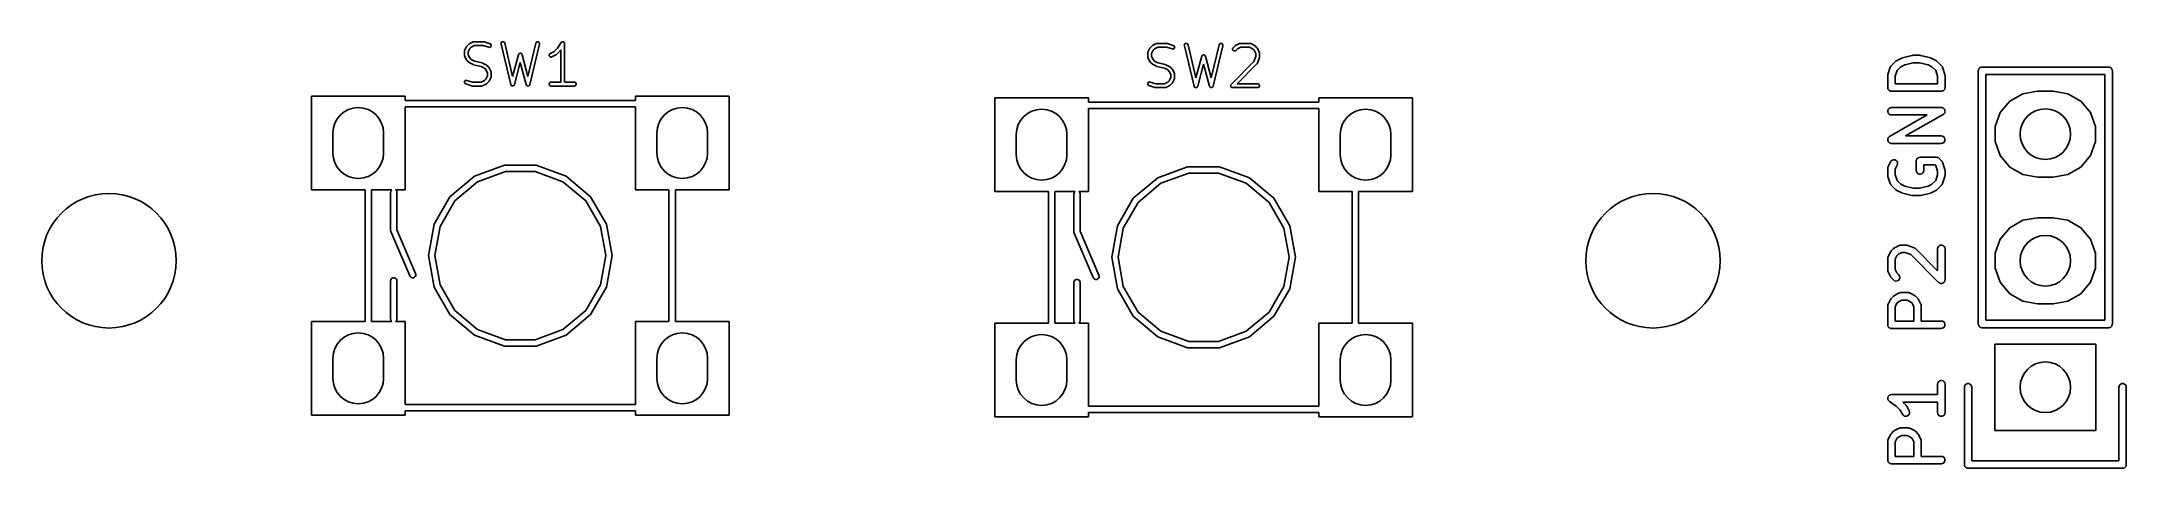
# Model space of a CAD drawing. Extents: x 141.9 to 183.7, y -106.3 to -97.7.
import ezdxf

# ---------------------------------------------------------------- set-up
doc = ezdxf.new("R2010")
doc.units = 0
doc.header["$MEASUREMENT"] = 0
doc.layers.add('BLACK', color=7, linetype='CONTINUOUS')

msp = doc.modelspace()

# ---------------------------------------------------------------- linework, layer by layer
at = {"layer": 'Black'}
for p, q in [((150.389, -97.9018), (150.391, -97.8975)), ((150.391, -97.8931), (150.393, -97.8912)), ((150.391, -97.8975), (150.391, -97.8931)), ((150.393, -97.8891), (150.432, -97.8117)), ((150.393, -97.8912), (150.393, -97.8891)), ((150.432, -97.8117), (150.436, -97.8068)), ((150.436, -97.8068), (150.439, -97.8018)), ((150.439, -97.8018), (150.478, -97.7631)), ((150.497, -97.8513), (150.465, -97.9151)), ((150.478, -97.7631), (150.483, -97.7596)), ((150.483, -97.7596), (150.488, -97.7559)), ((150.488, -97.7559), (150.565, -97.7172)), ((150.527, -97.8213), (150.497, -97.8513)), ((150.591, -97.7894), (150.527, -97.8213)), ((150.565, -97.7172), (150.567, -97.7166)), ((150.567, -97.7166), (150.569, -97.7155)), ((150.569, -97.7155), (150.573, -97.7147)), ((150.573, -97.7147), (150.578, -97.7134)), ((150.578, -97.7134), (150.58, -97.7136)), ((150.58, -97.7136), (150.582, -97.7132)), ((150.582, -97.7132), (150.776, -97.7132)), ((150.769, -97.7894), (150.591, -97.7894)), ((150.88, -97.8261), (150.769, -97.7894)), ((150.776, -97.7132), (150.782, -97.7143)), ((150.782, -97.7143), (150.788, -97.7151)), ((150.788, -97.7151), (150.904, -97.7539)), ((150.893, -97.8281), (150.88, -97.8261)), ((150.906, -97.8254), (150.893, -97.8281)), ((150.904, -97.7539), (150.915, -97.7602)), ((150.917, -97.8185), (150.906, -97.8254)), ((150.915, -97.7602), (150.924, -97.7701)), ((150.925, -97.8081), (150.917, -97.8185)), ((150.924, -97.7701), (150.929, -97.7824)), ((150.929, -97.7956), (150.925, -97.8081)), ((150.929, -97.7824), (150.929, -97.7956)), ((151.125, -97.7469), (151.129, -97.7342)), ((151.126, -97.7601), (151.125, -97.7469)), ((151.319, -98.5729), (151.126, -97.7601)), ((151.129, -97.7342), (151.136, -97.7236)), ((151.136, -97.7236), (151.148, -97.7163)), ((151.148, -97.7163), (151.16, -97.7133)), ((151.16, -97.7133), (151.174, -97.7148)), ((151.174, -97.7148), (151.185, -97.7207)), ((151.185, -97.7207), (151.194, -97.7303)), ((151.194, -97.7303), (151.2, -97.7425)), ((151.2, -97.7425), (151.358, -98.4084)), ((151.664, -98.4084), (151.822, -97.7425)), ((151.896, -97.7601), (151.703, -98.5729)), ((151.822, -97.7425), (151.828, -97.7303)), ((151.828, -97.7303), (151.837, -97.7207)), ((151.837, -97.7207), (151.848, -97.7148)), ((151.848, -97.7148), (151.862, -97.7133)), ((151.862, -97.7133), (151.874, -97.7163)), ((151.874, -97.7163), (151.886, -97.7236)), ((151.886, -97.7236), (151.893, -97.7342)), ((151.893, -97.7342), (151.897, -97.7469)), ((151.897, -97.7469), (151.896, -97.7601)), ((152.185, -97.9135), (152.255, -97.8431)), ((152.312, -97.8944), (152.235, -97.9718)), ((152.255, -97.8431), (152.331, -97.7302)), ((152.314, -97.8913), (152.312, -97.8944)), ((152.317, -97.8885), (152.314, -97.8913)), ((152.324, -97.8771), (152.317, -97.8885)), ((152.324, -98.526), (152.324, -97.8771)), ((152.331, -97.7302), (152.332, -97.7286)), ((152.332, -97.7286), (152.333, -97.7268)), ((152.333, -97.7268), (152.337, -97.7239)), ((152.337, -97.7239), (152.34, -97.7206)), ((152.34, -97.7206), (152.342, -97.7197)), ((152.342, -97.7197), (152.343, -97.7183)), ((152.343, -97.7183), (152.348, -97.7167)), ((152.348, -97.7167), (152.352, -97.7147)), ((152.352, -97.7147), (152.354, -97.7145)), ((152.354, -97.7145), (152.356, -97.7138)), ((152.356, -97.7138), (152.36, -97.7138)), ((152.36, -97.7138), (152.365, -97.7133)), ((152.365, -97.7133), (152.367, -97.7138)), ((152.367, -97.7138), (152.369, -97.7138)), ((152.369, -97.7138), (152.373, -97.7153)), ((152.373, -97.7153), (152.378, -97.7164)), ((152.378, -97.7164), (152.38, -97.7176)), ((152.38, -97.7176), (152.382, -97.7183)), ((152.382, -97.7183), (152.385, -97.7212)), ((152.385, -97.7212), (152.389, -97.7237)), ((152.389, -97.7237), (152.39, -97.7254)), ((152.39, -97.7254), (152.392, -97.7268)), ((152.392, -97.7268), (152.394, -97.7307)), ((152.394, -97.7307), (152.397, -97.7344)), ((152.397, -97.7344), (152.397, -97.7364)), ((152.397, -97.7364), (152.398, -97.7383)), ((152.398, -97.7383), (152.399, -97.7427)), ((152.399, -97.7427), (152.4, -97.7471)), ((152.4, -97.7471), (152.4, -97.7492)), ((152.4, -97.7492), (152.401, -97.7513)), ((152.401, -97.7513), (152.401, -98.526)), ((164.107, -97.9221), (164.145, -97.8447)), ((164.145, -97.8447), (164.149, -97.8398)), ((164.149, -97.8398), (164.152, -97.8348)), ((164.152, -97.8348), (164.191, -97.7961)), ((164.211, -97.8843), (164.179, -97.9481)), ((164.191, -97.7961), (164.196, -97.7926)), ((164.196, -97.7926), (164.201, -97.7889)), ((164.201, -97.7889), (164.279, -97.7502)), ((164.241, -97.8543), (164.211, -97.8843)), ((164.305, -97.8224), (164.241, -97.8543)), ((164.279, -97.7502), (164.281, -97.7496)), ((164.281, -97.7496), (164.283, -97.7485)), ((164.283, -97.7485), (164.287, -97.7477)), ((164.287, -97.7477), (164.291, -97.7465)), ((164.291, -97.7465), (164.293, -97.7466)), ((164.293, -97.7466), (164.296, -97.7462)), ((164.296, -97.7462), (164.489, -97.7462)), ((164.483, -97.8224), (164.305, -97.8224)), ((164.593, -97.8592), (164.483, -97.8224)), ((164.489, -97.7462), (164.495, -97.7473)), ((164.495, -97.7473), (164.501, -97.7482)), ((164.501, -97.7482), (164.617, -97.7869)), ((164.606, -97.8611), (164.593, -97.8592)), ((164.619, -97.8585), (164.606, -97.8611)), ((164.617, -97.7869), (164.629, -97.7932)), ((164.63, -97.8515), (164.619, -97.8585)), ((164.629, -97.7932), (164.638, -97.8031)), ((164.639, -97.8412), (164.63, -97.8515)), ((164.638, -97.8031), (164.643, -97.8154)), ((164.643, -97.8286), (164.639, -97.8412)), ((164.643, -97.8154), (164.643, -97.8286)), ((164.838, -97.7799), (164.842, -97.7673)), ((164.839, -97.7931), (164.838, -97.7799)), ((165.033, -98.6059), (164.839, -97.7931)), ((164.842, -97.7673), (164.85, -97.7566)), ((164.85, -97.7566), (164.861, -97.7493)), ((164.861, -97.7493), (164.874, -97.7463)), ((164.874, -97.7463), (164.887, -97.7478)), ((164.887, -97.7478), (164.899, -97.7537)), ((164.899, -97.7537), (164.908, -97.7633)), ((164.908, -97.7633), (164.913, -97.7755)), ((164.913, -97.7755), (165.072, -98.4414)), ((165.377, -98.4414), (165.536, -97.7755)), ((165.61, -97.7931), (165.416, -98.6059)), ((165.536, -97.7755), (165.541, -97.7633)), ((165.541, -97.7633), (165.55, -97.7537)), ((165.55, -97.7537), (165.562, -97.7478)), ((165.562, -97.7478), (165.575, -97.7463)), ((165.575, -97.7463), (165.588, -97.7493)), ((165.588, -97.7493), (165.599, -97.7566)), ((165.599, -97.7566), (165.607, -97.7673)), ((165.607, -97.7673), (165.611, -97.7799)), ((165.611, -97.7799), (165.61, -97.7931)), ((165.806, -97.8584), (165.809, -97.8456)), ((165.807, -97.8716), (165.806, -97.8584)), ((165.813, -97.8836), (165.807, -97.8716)), ((165.809, -97.8456), (165.817, -97.8348)), ((165.822, -97.8929), (165.813, -97.8836)), ((165.817, -97.8348), (165.856, -97.7961)), ((165.834, -97.8985), (165.822, -97.8929)), ((165.847, -97.8997), (165.834, -97.8985)), ((165.86, -97.8963), (165.847, -97.8997)), ((165.856, -97.7961), (165.861, -97.7926)), ((165.871, -97.8887), (165.86, -97.8963)), ((165.861, -97.7926), (165.865, -97.7889)), ((165.865, -97.7889), (165.943, -97.7502)), ((165.905, -97.8543), (165.871, -97.8887)), ((165.969, -97.8224), (165.905, -97.8543)), ((165.943, -97.7502), (165.945, -97.7496)), ((165.945, -97.7496), (165.947, -97.7485)), ((165.947, -97.7485), (165.951, -97.7477)), ((165.951, -97.7477), (165.955, -97.7465)), ((165.955, -97.7465), (165.958, -97.7466)), ((165.958, -97.7466), (165.96, -97.7462)), ((165.96, -97.7462), (166.153, -97.7462)), ((166.144, -97.8224), (165.969, -97.8224)), ((166.208, -97.8543), (166.144, -97.8224)), ((166.153, -97.7462), (166.156, -97.7466)), ((166.156, -97.7466), (166.158, -97.7465)), ((166.158, -97.7465), (166.162, -97.7477)), ((166.162, -97.7477), (166.166, -97.7485)), ((166.166, -97.7485), (166.168, -97.7496)), ((166.168, -97.7496), (166.17, -97.7502)), ((166.17, -97.7502), (166.248, -97.7889)), ((166.238, -97.8843), (166.208, -97.8543)), ((166.27, -97.9481), (166.238, -97.8843)), ((166.248, -97.7889), (166.253, -97.7926)), ((166.253, -97.7926), (166.258, -97.7961)), ((166.258, -97.7961), (166.296, -97.8348)), ((166.296, -97.8348), (166.3, -97.8398)), ((166.3, -97.8398), (166.304, -97.8447)), ((166.304, -97.8447), (166.342, -97.9221)), ((150.39, -97.9039), (150.389, -97.9018)), ((150.389, -97.9061), (150.39, -97.9039)), ((150.389, -97.9835), (150.389, -97.9061)), ((150.39, -97.9857), (150.389, -97.9835)), ((150.389, -97.9879), (150.39, -97.9857)), ((150.391, -97.9922), (150.389, -97.9879)), ((150.391, -97.9966), (150.391, -97.9922)), ((150.393, -97.9985), (150.391, -97.9966)), ((150.393, -98.0006), (150.393, -97.9985)), ((150.432, -98.078), (150.393, -98.0006)), ((150.436, -98.0829), (150.432, -98.078)), ((150.439, -98.0879), (150.436, -98.0829)), ((150.478, -98.1266), (150.439, -98.0879)), ((150.465, -97.9151), (150.465, -97.9745)), ((150.465, -97.9745), (150.497, -98.0384)), ((150.483, -98.1301), (150.478, -98.1266)), ((150.488, -98.1337), (150.483, -98.1301)), ((150.565, -98.1724), (150.488, -98.1337)), ((150.497, -98.0384), (150.527, -98.0683)), ((150.527, -98.0683), (150.595, -98.1024)), ((150.569, -98.1736), (150.565, -98.1724)), ((150.573, -98.1753), (150.569, -98.1736)), ((150.724, -98.213), (150.573, -98.1753)), ((150.595, -98.1024), (150.746, -98.1401)), ((150.792, -98.2471), (150.724, -98.213)), ((150.746, -98.1401), (150.75, -98.1418)), ((150.75, -98.1418), (150.754, -98.143)), ((150.754, -98.143), (150.831, -98.1817)), ((150.822, -98.277), (150.792, -98.2471)), ((150.854, -98.3409), (150.822, -98.277)), ((150.831, -98.1817), (150.836, -98.1853)), ((150.836, -98.1853), (150.841, -98.1888)), ((150.841, -98.1888), (150.88, -98.2275)), ((150.88, -98.2275), (150.883, -98.2325)), ((150.883, -98.2325), (150.887, -98.2374)), ((150.887, -98.2374), (150.926, -98.3148)), ((150.926, -98.3148), (150.926, -98.3169)), ((150.926, -98.3169), (150.928, -98.3188)), ((151.358, -98.4084), (151.474, -97.9737)), ((151.511, -98.1314), (151.393, -98.5739)), ((151.474, -97.9737), (151.476, -97.9706)), ((151.476, -97.9674), (151.478, -97.9647)), ((151.476, -97.9706), (151.476, -97.9674)), ((151.478, -97.9647), (151.48, -97.9617)), ((151.48, -97.9617), (151.482, -97.9593)), ((151.482, -97.9593), (151.484, -97.9566)), ((151.484, -97.9566), (151.487, -97.9547)), ((151.487, -97.9547), (151.489, -97.9523)), ((151.489, -97.9523), (151.492, -97.9509)), ((151.492, -97.9509), (151.495, -97.949)), ((151.495, -97.949), (151.498, -97.9481)), ((151.498, -97.9481), (151.501, -97.9467)), ((151.501, -97.9467), (151.504, -97.9464)), ((151.504, -97.9464), (151.508, -97.9456)), ((151.508, -97.9456), (151.511, -97.9459)), ((151.511, -97.9459), (151.514, -97.9456)), ((151.629, -98.5739), (151.511, -98.1314)), ((151.514, -97.9456), (151.518, -97.9464)), ((151.518, -97.9464), (151.521, -97.9467)), ((151.521, -97.9467), (151.524, -97.9481)), ((151.524, -97.9481), (151.527, -97.949)), ((151.527, -97.949), (151.53, -97.9509)), ((151.53, -97.9509), (151.533, -97.9523)), ((151.533, -97.9523), (151.535, -97.9547)), ((151.535, -97.9547), (151.538, -97.9566)), ((151.538, -97.9566), (151.54, -97.9593)), ((151.54, -97.9593), (151.542, -97.9617)), ((151.542, -97.9617), (151.544, -97.9647)), ((151.544, -97.9647), (151.546, -97.9674)), ((151.546, -97.9674), (151.546, -97.9706)), ((151.546, -97.9706), (151.548, -97.9737)), ((151.548, -97.9737), (151.664, -98.4084)), ((152.092, -97.9812), (152.095, -97.9684)), ((152.094, -97.9944), (152.092, -97.9812)), ((152.1, -98.0062), (152.094, -97.9944)), ((152.095, -97.9684), (152.103, -97.9573)), ((152.109, -98.0153), (152.1, -98.0062)), ((152.103, -97.9573), (152.113, -97.9494)), ((152.121, -98.0206), (152.109, -98.0153)), ((152.113, -97.9494), (152.185, -97.9135)), ((152.135, -98.0214), (152.121, -98.0206)), ((152.147, -98.0176), (152.135, -98.0214)), ((152.225, -97.9789), (152.147, -98.0176)), ((152.23, -97.9753), (152.225, -97.9789)), ((152.235, -97.9718), (152.23, -97.9753)), ((164.103, -97.9348), (164.104, -97.9305)), ((164.103, -97.937), (164.103, -97.9348)), ((164.103, -97.9391), (164.103, -97.937)), ((164.103, -98.0165), (164.103, -97.9391)), ((164.103, -98.0187), (164.103, -98.0165)), ((164.103, -98.0209), (164.103, -98.0187)), ((164.104, -98.0252), (164.103, -98.0209)), ((164.104, -97.9305), (164.105, -97.9261)), ((164.105, -98.0296), (164.104, -98.0252)), ((164.105, -97.9261), (164.106, -97.9242)), ((164.106, -98.0315), (164.105, -98.0296)), ((164.106, -97.9242), (164.107, -97.9221)), ((164.107, -98.0336), (164.106, -98.0315)), ((164.145, -98.111), (164.107, -98.0336)), ((164.149, -98.1159), (164.145, -98.111)), ((164.152, -98.1209), (164.149, -98.1159)), ((164.191, -98.1596), (164.152, -98.1209)), ((164.179, -97.9481), (164.179, -98.0075)), ((164.179, -98.0075), (164.211, -98.0714)), ((164.196, -98.1631), (164.191, -98.1596)), ((164.201, -98.1667), (164.196, -98.1631)), ((164.279, -98.2054), (164.201, -98.1667)), ((164.211, -98.0714), (164.241, -98.1013)), ((164.241, -98.1013), (164.309, -98.1354)), ((164.283, -98.2066), (164.279, -98.2054)), ((164.286, -98.2083), (164.283, -98.2066)), ((164.437, -98.246), (164.286, -98.2083)), ((164.309, -98.1354), (164.46, -98.1731)), ((164.505, -98.2801), (164.437, -98.246)), ((164.46, -98.1731), (164.463, -98.1748)), ((164.463, -98.1748), (164.467, -98.176)), ((164.467, -98.176), (164.545, -98.2147)), ((164.535, -98.31), (164.505, -98.2801)), ((164.567, -98.3739), (164.535, -98.31)), ((164.545, -98.2147), (164.55, -98.2183)), ((164.55, -98.2183), (164.555, -98.2218)), ((164.555, -98.2218), (164.593, -98.2605)), ((164.593, -98.2605), (164.597, -98.2655)), ((164.597, -98.2655), (164.601, -98.2704)), ((164.601, -98.2704), (164.639, -98.3478)), ((165.072, -98.4414), (165.188, -98.0067)), ((165.224, -98.1644), (165.106, -98.6069)), ((165.188, -98.0067), (165.189, -98.0037)), ((165.189, -98.0037), (165.19, -98.0004)), ((165.19, -98.0004), (165.192, -97.9977)), ((165.192, -97.9977), (165.193, -97.9947)), ((165.193, -97.9947), (165.196, -97.9923)), ((165.196, -97.9923), (165.198, -97.9896)), ((165.198, -97.9896), (165.2, -97.9877)), ((165.2, -97.9877), (165.203, -97.9854)), ((165.203, -97.9854), (165.206, -97.9839)), ((165.206, -97.9839), (165.208, -97.982)), ((165.208, -97.982), (165.212, -97.9811)), ((165.212, -97.9811), (165.215, -97.9798)), ((165.215, -97.9798), (165.218, -97.9795)), ((165.218, -97.9795), (165.221, -97.9786)), ((165.221, -97.9786), (165.224, -97.9789)), ((165.224, -97.9789), (165.228, -97.9786)), ((165.342, -98.6069), (165.224, -98.1644)), ((165.228, -97.9786), (165.231, -97.9795)), ((165.231, -97.9795), (165.234, -97.9798)), ((165.234, -97.9798), (165.237, -97.9811)), ((165.237, -97.9811), (165.241, -97.982)), ((165.241, -97.982), (165.243, -97.9839)), ((165.243, -97.9839), (165.246, -97.9854)), ((165.246, -97.9854), (165.249, -97.9877)), ((165.249, -97.9877), (165.251, -97.9896)), ((165.251, -97.9896), (165.253, -97.9923)), ((165.253, -97.9923), (165.256, -97.9947)), ((165.256, -97.9947), (165.257, -97.9977)), ((165.257, -97.9977), (165.259, -98.0004)), ((165.259, -98.0004), (165.26, -98.0037)), ((165.26, -98.0037), (165.261, -98.0067)), ((165.261, -98.0067), (165.377, -98.4414)), ((165.778, -98.5702), (166.236, -98.1121)), ((166.296, -98.1596), (165.897, -98.559)), ((166.236, -98.1121), (166.27, -98.0104)), ((166.27, -98.0104), (166.27, -97.9481)), ((166.298, -98.1578), (166.296, -98.1596)), ((166.299, -98.1563), (166.298, -98.1578)), ((166.301, -98.1524), (166.299, -98.1563)), ((166.304, -98.1488), (166.301, -98.1524)), ((166.305, -98.1466), (166.304, -98.1488)), ((166.306, -98.1447), (166.305, -98.1466)), ((166.344, -98.0286), (166.306, -98.1447)), ((166.342, -97.9221), (166.343, -97.9242)), ((166.343, -97.9242), (166.344, -97.9261)), ((166.344, -97.9261), (166.345, -97.9305)), ((166.345, -98.0225), (166.344, -98.0286)), ((166.345, -97.9305), (166.346, -97.9348)), ((166.346, -98.0165), (166.345, -98.0225)), ((166.346, -97.9348), (166.346, -97.937)), ((166.346, -97.937), (166.346, -97.9391)), ((166.346, -97.9391), (166.346, -98.0165)), ((178.959, -98.37), (179.007, -98.2271)), ((179.007, -98.2271), (179.009, -98.2233)), ((179.009, -98.2233), (179.01, -98.2192)), ((179.01, -98.2192), (179.015, -98.212)), ((179.015, -98.212), (179.019, -98.2042)), ((179.019, -98.2042), (179.022, -98.2014)), ((179.022, -98.2014), (179.025, -98.1978)), ((179.025, -98.1978), (179.12, -98.1026)), ((179.144, -98.2914), (179.105, -98.4059)), ((179.12, -98.1026), (179.13, -98.0957)), ((179.13, -98.0957), (179.14, -98.0885)), ((179.14, -98.0885), (179.235, -98.0409)), ((179.218, -98.2173), (179.144, -98.2914)), ((179.295, -98.1788), (179.218, -98.2173)), ((179.235, -98.0409), (179.243, -98.0386)), ((179.243, -98.0386), (179.25, -98.0352)), ((179.25, -98.0352), (179.441, -97.9876)), ((179.468, -98.1354), (179.295, -98.1788)), ((179.441, -97.9876), (179.45, -97.987)), ((179.45, -97.987), (179.459, -97.9854)), ((179.459, -97.9854), (179.602, -97.9854)), ((179.593, -98.1354), (179.468, -98.1354)), ((179.766, -98.1788), (179.593, -98.1354)), ((179.602, -97.9854), (179.611, -97.987)), ((179.611, -97.987), (179.62, -97.9876)), ((179.62, -97.9876), (179.81, -98.0352)), ((179.843, -98.2173), (179.766, -98.1788)), ((179.81, -98.0352), (179.818, -98.0386)), ((179.818, -98.0386), (179.826, -98.0409)), ((179.826, -98.0409), (179.921, -98.0885)), ((179.917, -98.2914), (179.843, -98.2173)), ((179.955, -98.4059), (179.917, -98.2914)), ((179.921, -98.0885), (179.931, -98.0957)), ((179.931, -98.0957), (179.941, -98.1026)), ((179.941, -98.1026), (180.036, -98.1978)), ((180.036, -98.1978), (180.038, -98.2014)), ((180.038, -98.2014), (180.042, -98.2042)), ((180.042, -98.2042), (180.046, -98.212)), ((180.046, -98.212), (180.051, -98.2192)), ((180.051, -98.2192), (180.052, -98.2233)), ((180.052, -98.2233), (180.054, -98.2271)), ((180.054, -98.2271), (180.102, -98.37)), ((180.773, -98.298), (180.774, -98.2915)), ((180.773, -103.378), (180.773, -98.298)), ((180.774, -98.285), (180.776, -98.2788)), ((180.774, -98.2915), (180.774, -98.285)), ((180.776, -98.2788), (180.778, -98.2723)), ((180.778, -98.2723), (180.781, -98.2667)), ((180.781, -98.2667), (180.783, -98.2605)), ((180.783, -98.2605), (180.787, -98.2555)), ((180.787, -98.2555), (180.791, -98.2498)), ((180.791, -98.2498), (180.796, -98.2456)), ((180.796, -98.2456), (180.8, -98.2405)), ((180.8, -98.2405), (180.805, -98.2373)), ((180.805, -98.2373), (180.81, -98.233)), ((180.81, -98.233), (180.817, -98.2308)), ((180.817, -98.2308), (180.822, -98.2275)), ((180.822, -98.2275), (180.829, -98.2264)), ((180.829, -98.2264), (180.835, -98.2241)), ((180.835, -98.2241), (180.842, -98.2241)), ((180.842, -98.2241), (180.848, -98.223)), ((180.848, -98.223), (183.388, -98.223)), ((183.388, -98.223), (183.394, -98.2241)), ((183.394, -98.2241), (183.401, -98.2241)), ((183.401, -98.2241), (183.407, -98.2264)), ((183.407, -98.2264), (183.414, -98.2275)), ((183.414, -98.2275), (183.419, -98.2308)), ((183.419, -98.2308), (183.425, -98.233)), ((183.425, -98.233), (183.431, -98.2373)), ((183.431, -98.2373), (183.436, -98.2405)), ((183.436, -98.2405), (183.44, -98.2456)), ((183.44, -98.2456), (183.445, -98.2498)), ((183.445, -98.2498), (183.449, -98.2555)), ((183.449, -98.2555), (183.453, -98.2605)), ((183.453, -98.2605), (183.455, -98.2667)), ((183.455, -98.2667), (183.458, -98.2723)), ((183.458, -98.2723), (183.46, -98.2788)), ((183.46, -98.2788), (183.462, -98.285)), ((183.462, -98.285), (183.462, -98.2915)), ((183.462, -98.2915), (183.463, -98.298)), ((183.463, -98.298), (183.463, -103.378)), ((150.39, -98.5198), (150.394, -98.5072)), ((150.39, -98.533), (150.39, -98.5198)), ((150.395, -98.5453), (150.39, -98.533)), ((150.394, -98.5072), (150.402, -98.4969)), ((150.404, -98.5552), (150.395, -98.5453)), ((150.402, -98.4969), (150.413, -98.49)), ((150.415, -98.5615), (150.404, -98.5552)), ((150.413, -98.49), (150.426, -98.4873)), ((150.531, -98.6002), (150.415, -98.5615)), ((150.426, -98.4873), (150.439, -98.4892)), ((150.439, -98.4892), (150.55, -98.526)), ((150.537, -98.6011), (150.531, -98.6002)), ((150.543, -98.6022), (150.537, -98.6011)), ((150.737, -98.6022), (150.543, -98.6022)), ((150.55, -98.526), (150.728, -98.526)), ((150.728, -98.526), (150.792, -98.4941)), ((150.739, -98.6018), (150.737, -98.6022)), ((150.741, -98.6019), (150.739, -98.6018)), ((150.746, -98.6007), (150.741, -98.6019)), ((150.75, -98.5999), (150.746, -98.6007)), ((150.752, -98.5988), (150.75, -98.5999)), ((150.754, -98.5982), (150.752, -98.5988)), ((150.831, -98.5595), (150.754, -98.5982)), ((150.792, -98.4941), (150.822, -98.4641)), ((150.822, -98.4641), (150.854, -98.4003)), ((150.836, -98.5558), (150.831, -98.5595)), ((150.841, -98.5523), (150.836, -98.5558)), ((150.88, -98.5136), (150.841, -98.5523)), ((150.854, -98.4003), (150.854, -98.3409)), ((150.883, -98.5086), (150.88, -98.5136)), ((150.887, -98.5037), (150.883, -98.5086)), ((150.926, -98.4263), (150.887, -98.5037)), ((150.928, -98.4223), (150.926, -98.4242)), ((150.926, -98.4242), (150.926, -98.4263)), ((150.928, -98.3188), (150.928, -98.3232)), ((150.928, -98.3232), (150.93, -98.3275)), ((150.93, -98.4136), (150.928, -98.4179)), ((150.928, -98.4179), (150.928, -98.4223)), ((150.93, -98.3275), (150.929, -98.3297)), ((150.929, -98.3297), (150.93, -98.3319)), ((150.93, -98.4093), (150.929, -98.4114)), ((150.929, -98.4114), (150.93, -98.4136)), ((150.93, -98.3319), (150.93, -98.4093)), ((151.321, -98.5765), (151.319, -98.5729)), ((151.322, -98.5802), (151.321, -98.5765)), ((151.323, -98.5825), (151.322, -98.5802)), ((151.324, -98.5851), (151.323, -98.5825)), ((151.327, -98.5879), (151.324, -98.5851)), ((151.329, -98.5911), (151.327, -98.5879)), ((151.332, -98.5927), (151.329, -98.5911)), ((151.333, -98.5947), (151.332, -98.5927)), ((151.337, -98.5964), (151.333, -98.5947)), ((151.34, -98.5986), (151.337, -98.5964)), ((151.343, -98.5994), (151.34, -98.5986)), ((151.345, -98.6006), (151.343, -98.5994)), ((151.349, -98.6011), (151.345, -98.6006)), ((151.353, -98.6021), (151.349, -98.6011)), ((151.356, -98.6018), (151.353, -98.6021)), ((151.358, -98.6021), (151.356, -98.6018)), ((151.362, -98.6012), (151.358, -98.6021)), ((151.366, -98.6009), (151.362, -98.6012)), ((151.369, -98.5997), (151.366, -98.6009)), ((151.371, -98.5991), (151.369, -98.5997)), ((151.375, -98.5969), (151.371, -98.5991)), ((151.378, -98.5953), (151.375, -98.5969)), ((151.38, -98.5933), (151.378, -98.5953)), ((151.382, -98.5918), (151.38, -98.5933)), ((151.385, -98.5887), (151.382, -98.5918)), ((151.387, -98.5859), (151.385, -98.5887)), ((151.389, -98.5834), (151.387, -98.5859)), ((151.39, -98.5812), (151.389, -98.5834)), ((151.391, -98.5774), (151.39, -98.5812)), ((151.393, -98.5739), (151.391, -98.5774)), ((151.631, -98.5774), (151.629, -98.5739)), ((151.632, -98.5812), (151.631, -98.5774)), ((151.633, -98.5834), (151.632, -98.5812)), ((151.635, -98.5859), (151.633, -98.5834)), ((151.637, -98.5887), (151.635, -98.5859)), ((151.64, -98.5918), (151.637, -98.5887)), ((151.642, -98.5933), (151.64, -98.5918)), ((151.644, -98.5953), (151.642, -98.5933)), ((151.647, -98.5969), (151.644, -98.5953)), ((151.651, -98.5991), (151.647, -98.5969)), ((151.653, -98.5997), (151.651, -98.5991)), ((151.656, -98.6009), (151.653, -98.5997)), ((151.66, -98.6012), (151.656, -98.6009)), ((151.664, -98.6021), (151.66, -98.6012)), ((151.666, -98.6018), (151.664, -98.6021)), ((151.669, -98.6021), (151.666, -98.6018)), ((151.673, -98.6011), (151.669, -98.6021)), ((151.677, -98.6006), (151.673, -98.6011)), ((151.679, -98.5994), (151.677, -98.6006)), ((151.682, -98.5986), (151.679, -98.5994)), ((151.685, -98.5964), (151.682, -98.5986)), ((151.689, -98.5947), (151.685, -98.5964)), ((151.69, -98.5927), (151.689, -98.5947)), ((151.693, -98.5911), (151.69, -98.5927)), ((151.695, -98.5879), (151.693, -98.5911)), ((151.698, -98.5851), (151.695, -98.5879)), ((151.699, -98.5825), (151.698, -98.5851)), ((151.7, -98.5802), (151.699, -98.5825)), ((151.701, -98.5765), (151.7, -98.5802)), ((151.703, -98.5729), (151.701, -98.5765)), ((152.093, -98.5575), (152.097, -98.545)), ((152.093, -98.5707), (152.093, -98.5575)), ((152.097, -98.5831), (152.093, -98.5707)), ((152.097, -98.545), (152.106, -98.5349)), ((152.106, -98.5933), (152.097, -98.5831)), ((152.106, -98.5349), (152.117, -98.5283)), ((152.117, -98.5999), (152.106, -98.5933)), ((152.117, -98.5283), (152.13, -98.526)), ((152.13, -98.6022), (152.117, -98.5999)), ((152.13, -98.526), (152.324, -98.526)), ((152.595, -98.6022), (152.13, -98.6022)), ((152.401, -98.526), (152.595, -98.526)), ((152.595, -98.526), (152.608, -98.5283)), ((152.608, -98.5999), (152.595, -98.6022)), ((152.608, -98.5283), (152.619, -98.5349)), ((152.619, -98.5933), (152.608, -98.5999)), ((152.619, -98.5349), (152.628, -98.545)), ((152.628, -98.5831), (152.619, -98.5933)), ((152.628, -98.545), (152.632, -98.5575)), ((152.632, -98.5707), (152.628, -98.5831)), ((152.632, -98.5575), (152.632, -98.5707)), ((164.103, -98.5528), (164.107, -98.5403)), ((164.103, -98.566), (164.103, -98.5528)), ((164.108, -98.5784), (164.103, -98.566)), ((164.107, -98.5403), (164.115, -98.5299)), ((164.117, -98.5883), (164.108, -98.5784)), ((164.115, -98.5299), (164.127, -98.523)), ((164.129, -98.5946), (164.117, -98.5883)), ((164.127, -98.523), (164.14, -98.5203)), ((164.245, -98.6333), (164.129, -98.5946)), ((164.14, -98.5203), (164.153, -98.5223)), ((164.153, -98.5223), (164.263, -98.559)), ((164.251, -98.6342), (164.245, -98.6333)), ((164.257, -98.6352), (164.251, -98.6342)), ((164.45, -98.6352), (164.257, -98.6352)), ((164.263, -98.559), (164.441, -98.559)), ((164.441, -98.559), (164.505, -98.5271)), ((164.453, -98.6348), (164.45, -98.6352)), ((164.455, -98.635), (164.453, -98.6348)), ((164.459, -98.6337), (164.455, -98.635)), ((164.463, -98.6329), (164.459, -98.6337)), ((164.465, -98.6318), (164.463, -98.6329)), ((164.467, -98.6312), (164.465, -98.6318)), ((164.545, -98.5925), (164.467, -98.6312)), ((164.505, -98.5271), (164.535, -98.4971)), ((164.535, -98.4971), (164.567, -98.4333)), ((164.55, -98.5889), (164.545, -98.5925)), ((164.555, -98.5854), (164.55, -98.5889)), ((164.593, -98.5466), (164.555, -98.5854)), ((164.567, -98.4333), (164.567, -98.3739)), ((164.597, -98.5417), (164.593, -98.5466)), ((164.601, -98.5367), (164.597, -98.5417)), ((164.639, -98.4593), (164.601, -98.5367)), ((164.639, -98.3478), (164.64, -98.35)), ((164.64, -98.4572), (164.639, -98.4593)), ((164.64, -98.35), (164.641, -98.3519)), ((164.641, -98.4553), (164.64, -98.4572)), ((164.641, -98.3519), (164.642, -98.3563)), ((164.642, -98.4509), (164.641, -98.4553)), ((164.642, -98.3563), (164.643, -98.3605)), ((164.643, -98.4467), (164.642, -98.4509)), ((164.643, -98.3605), (164.643, -98.3627)), ((164.643, -98.3627), (164.643, -98.3649)), ((164.643, -98.3649), (164.643, -98.4423)), ((164.643, -98.4423), (164.643, -98.4445)), ((164.643, -98.4445), (164.643, -98.4467)), ((165.034, -98.6095), (165.033, -98.6059)), ((165.035, -98.6133), (165.034, -98.6095)), ((165.037, -98.6155), (165.035, -98.6133)), ((165.038, -98.6181), (165.037, -98.6155)), ((165.04, -98.6209), (165.038, -98.6181)), ((165.043, -98.6241), (165.04, -98.6209)), ((165.045, -98.6257), (165.043, -98.6241)), ((165.047, -98.6277), (165.045, -98.6257)), ((165.05, -98.6294), (165.047, -98.6277)), ((165.054, -98.6317), (165.05, -98.6294)), ((165.056, -98.6324), (165.054, -98.6317)), ((165.059, -98.6336), (165.056, -98.6324)), ((165.063, -98.6341), (165.059, -98.6336)), ((165.066, -98.6351), (165.063, -98.6341)), ((165.069, -98.6348), (165.066, -98.6351)), ((165.072, -98.6351), (165.069, -98.6348)), ((165.076, -98.6342), (165.072, -98.6351)), ((165.08, -98.6339), (165.076, -98.6342)), ((165.082, -98.6327), (165.08, -98.6339)), ((165.085, -98.6321), (165.082, -98.6327)), ((165.088, -98.6299), (165.085, -98.6321)), ((165.092, -98.6283), (165.088, -98.6299)), ((165.093, -98.6263), (165.092, -98.6283)), ((165.096, -98.6248), (165.093, -98.6263)), ((165.098, -98.6217), (165.096, -98.6248)), ((165.101, -98.6189), (165.098, -98.6217)), ((165.102, -98.6164), (165.101, -98.6189)), ((165.104, -98.6142), (165.102, -98.6164)), ((165.105, -98.6105), (165.104, -98.6142)), ((165.106, -98.6069), (165.105, -98.6105)), ((165.344, -98.6105), (165.342, -98.6069)), ((165.345, -98.6142), (165.344, -98.6105)), ((165.347, -98.6164), (165.345, -98.6142)), ((165.348, -98.6189), (165.347, -98.6164)), ((165.351, -98.6217), (165.348, -98.6189)), ((165.353, -98.6248), (165.351, -98.6217)), ((165.355, -98.6263), (165.353, -98.6248)), ((165.357, -98.6283), (165.355, -98.6263)), ((165.361, -98.6299), (165.357, -98.6283)), ((165.364, -98.6321), (165.361, -98.6299)), ((165.367, -98.6327), (165.364, -98.6321)), ((165.369, -98.6339), (165.367, -98.6327)), ((165.373, -98.6342), (165.369, -98.6339)), ((165.377, -98.6351), (165.373, -98.6342)), ((165.38, -98.6348), (165.377, -98.6351)), ((165.383, -98.6351), (165.38, -98.6348)), ((165.386, -98.6341), (165.383, -98.6351)), ((165.39, -98.6336), (165.386, -98.6341)), ((165.393, -98.6324), (165.39, -98.6336)), ((165.395, -98.6317), (165.393, -98.6324)), ((165.399, -98.6294), (165.395, -98.6317)), ((165.402, -98.6277), (165.399, -98.6294)), ((165.404, -98.6257), (165.402, -98.6277)), ((165.406, -98.6241), (165.404, -98.6257)), ((165.408, -98.6209), (165.406, -98.6241)), ((165.411, -98.6181), (165.408, -98.6209)), ((165.412, -98.6155), (165.411, -98.6181)), ((165.414, -98.6133), (165.412, -98.6155)), ((165.415, -98.6095), (165.414, -98.6133)), ((165.416, -98.6059), (165.415, -98.6095)), ((165.767, -98.5938), (165.768, -98.5922)), ((165.768, -98.5988), (165.767, -98.5938)), ((165.768, -98.5905), (165.769, -98.5858)), ((165.768, -98.5922), (165.768, -98.5905)), ((165.768, -98.6037), (165.768, -98.5988)), ((165.768, -98.6053), (165.768, -98.6037)), ((165.768, -98.607), (165.768, -98.6053)), ((165.77, -98.6115), (165.768, -98.607)), ((165.769, -98.5858), (165.771, -98.581)), ((165.772, -98.6162), (165.77, -98.6115)), ((165.771, -98.5796), (165.772, -98.5781)), ((165.771, -98.581), (165.771, -98.5796)), ((165.772, -98.5781), (165.775, -98.5743)), ((165.773, -98.6174), (165.772, -98.6162)), ((165.774, -98.619), (165.773, -98.6174)), ((165.777, -98.6225), (165.774, -98.619)), ((165.775, -98.5743), (165.778, -98.5702)), ((165.781, -98.6263), (165.777, -98.6225)), ((165.782, -98.6271), (165.781, -98.6263)), ((165.783, -98.6283), (165.782, -98.6271)), ((165.788, -98.6304), (165.783, -98.6283)), ((165.792, -98.6329), (165.788, -98.6304)), ((165.794, -98.6332), (165.792, -98.6329)), ((165.795, -98.6339), (165.794, -98.6332)), ((165.8, -98.6344), (165.795, -98.6339)), ((165.805, -98.6352), (165.8, -98.6344)), ((166.308, -98.6352), (165.805, -98.6352)), ((165.897, -98.559), (166.308, -98.559)), ((166.308, -98.559), (166.321, -98.5613)), ((166.321, -98.6329), (166.308, -98.6352)), ((166.321, -98.5613), (166.333, -98.5679)), ((166.333, -98.6263), (166.321, -98.6329)), ((166.333, -98.5679), (166.341, -98.5781)), ((166.341, -98.6162), (166.333, -98.6263)), ((166.341, -98.5781), (166.346, -98.5905)), ((166.346, -98.6037), (166.341, -98.6162)), ((166.346, -98.5905), (166.346, -98.6037)), ((178.955, -98.3937), (178.957, -98.3819)), ((178.955, -98.6318), (178.955, -98.3937)), ((178.957, -98.6383), (178.955, -98.6318)), ((178.957, -98.3819), (178.959, -98.37)), ((178.957, -98.6448), (178.957, -98.6383)), ((178.959, -98.651), (178.957, -98.6448)), ((178.96, -98.6575), (178.959, -98.651)), ((178.963, -98.6631), (178.96, -98.6575)), ((178.965, -98.6693), (178.963, -98.6631)), ((178.97, -98.6743), (178.965, -98.6693)), ((178.973, -98.68), (178.97, -98.6743)), ((178.978, -98.6842), (178.973, -98.68)), ((178.982, -98.6893), (178.978, -98.6842)), ((178.988, -98.6925), (178.982, -98.6893)), ((178.993, -98.6968), (178.988, -98.6925)), ((178.999, -98.699), (178.993, -98.6968)), ((179.005, -98.7023), (178.999, -98.699)), ((179.011, -98.7034), (179.005, -98.7023)), ((179.017, -98.7057), (179.011, -98.7034)), ((179.024, -98.7057), (179.017, -98.7057)), ((179.03, -98.7068), (179.024, -98.7057)), ((180.03, -98.7068), (179.03, -98.7068)), ((179.105, -98.4059), (179.105, -98.5568)), ((179.105, -98.5568), (179.955, -98.5568)), ((179.955, -98.5568), (179.955, -98.4059)), ((180.037, -98.7057), (180.03, -98.7068)), ((180.043, -98.7057), (180.037, -98.7057)), ((180.05, -98.7034), (180.043, -98.7057)), ((180.056, -98.7023), (180.05, -98.7034)), ((180.062, -98.699), (180.056, -98.7023)), ((180.068, -98.6968), (180.062, -98.699)), ((180.073, -98.6925), (180.068, -98.6968)), ((180.079, -98.6893), (180.073, -98.6925)), ((180.083, -98.6842), (180.079, -98.6893)), ((180.088, -98.68), (180.083, -98.6842)), ((180.091, -98.6743), (180.088, -98.68)), ((180.095, -98.6693), (180.091, -98.6743)), ((180.098, -98.6631), (180.095, -98.6693)), ((180.101, -98.6575), (180.098, -98.6631)), ((180.102, -98.651), (180.101, -98.6575)), ((180.102, -98.37), (180.103, -98.3819)), ((180.104, -98.6448), (180.102, -98.651)), ((180.103, -98.3819), (180.105, -98.3937)), ((180.105, -98.6318), (180.104, -98.6383)), ((180.104, -98.6383), (180.104, -98.6448)), ((180.105, -98.3937), (180.105, -98.6318)), ((180.923, -98.373), (180.923, -103.303)), ((183.313, -98.373), (180.923, -98.373)), ((181.666, -98.7565), (181.962, -98.7044)), ((181.962, -98.7044), (182.274, -98.7044)), ((182.274, -98.7044), (182.57, -98.7565)), ((183.313, -103.303), (183.313, -98.373)), ((147.32, -100.686), (147.32, -98.806)), ((147.32, -98.806), (149.2, -98.806)), ((149.2, -98.806), (149.2, -98.8949)), ((149.2, -98.8949), (153.822, -98.8949)), ((149.2, -99.0219), (149.2, -100.686)), ((153.822, -99.0219), (149.2, -99.0219)), ((153.822, -98.8949), (153.822, -98.806)), ((153.822, -98.806), (155.702, -98.806)), ((153.822, -100.686), (153.822, -99.0219)), ((155.702, -98.806), (155.702, -100.686)), ((161.033, -100.719), (161.033, -98.839)), ((161.033, -98.839), (162.913, -98.839)), ((162.913, -98.839), (162.913, -98.9279)), ((162.913, -98.9279), (167.536, -98.9279)), ((162.913, -99.0549), (162.913, -100.719)), ((167.536, -99.0549), (162.913, -99.0549)), ((167.536, -98.9279), (167.536, -98.839)), ((167.536, -98.839), (169.415, -98.839)), ((167.536, -100.719), (167.536, -99.0549)), ((169.415, -98.839), (169.415, -100.719)), ((178.957, -99.095), (178.965, -99.0705)), ((178.957, -99.121), (178.957, -99.095)), ((178.965, -99.1455), (178.957, -99.121)), ((178.965, -99.0705), (178.982, -99.0505)), ((178.982, -99.1655), (178.965, -99.1455)), ((178.982, -99.0505), (179.005, -99.0375)), ((179.005, -99.0375), (179.03, -99.033)), ((179.03, -99.033), (180.03, -99.033)), ((180.03, -99.033), (180.037, -99.0342)), ((180.037, -99.0342), (180.044, -99.0342)), ((180.044, -99.0342), (180.05, -99.0364)), ((180.05, -99.0364), (180.056, -99.0375)), ((180.056, -99.0375), (180.062, -99.0409)), ((180.062, -99.0409), (180.068, -99.0432)), ((180.068, -99.0432), (180.073, -99.0473)), ((180.073, -99.0473), (180.079, -99.0505)), ((180.079, -99.0505), (180.083, -99.0557)), ((180.083, -99.0557), (180.088, -99.06)), ((180.088, -99.06), (180.091, -99.0656)), ((180.091, -99.1507), (180.088, -99.1565)), ((180.091, -99.0656), (180.095, -99.0705)), ((180.095, -99.1455), (180.091, -99.1507)), ((180.095, -99.0705), (180.098, -99.0768)), ((180.098, -99.1395), (180.095, -99.1455)), ((180.098, -99.0768), (180.101, -99.0827)), ((180.101, -99.134), (180.098, -99.1395)), ((180.101, -99.0827), (180.102, -99.089)), ((180.102, -99.1273), (180.101, -99.134)), ((180.102, -99.089), (180.104, -99.095)), ((180.104, -99.121), (180.102, -99.1273)), ((180.104, -99.095), (180.104, -99.1017)), ((180.104, -99.1017), (180.105, -99.1083)), ((180.105, -99.1083), (180.104, -99.1146)), ((180.104, -99.1146), (180.104, -99.121)), ((181.111, -99.418), (181.214, -99.1362)), ((181.214, -99.1362), (181.407, -98.9064)), ((181.407, -98.9064), (181.666, -98.7565)), ((182.57, -98.7565), (182.829, -98.9064)), ((182.829, -98.9064), (183.022, -99.1362)), ((183.022, -99.1362), (183.125, -99.418)), ((147.752, -99.949), (147.752, -99.5426)), ((148.768, -99.949), (148.768, -99.5426)), ((154.254, -99.949), (154.254, -99.5426)), ((155.27, -99.949), (155.27, -99.5426)), ((179.005, -99.1785), (178.982, -99.1655)), ((178.993, -99.6143), (179.748, -99.183)), ((179.03, -99.183), (179.005, -99.1785)), ((179.748, -99.183), (179.03, -99.183)), ((180.068, -99.1731), (179.313, -99.6044)), ((180.073, -99.1688), (180.068, -99.1731)), ((180.079, -99.1655), (180.073, -99.1688)), ((180.083, -99.1606), (180.079, -99.1655)), ((180.088, -99.1565), (180.083, -99.1606)), ((181.111, -99.718), (181.111, -99.418)), ((183.125, -99.418), (183.125, -99.718)), ((161.465, -99.982), (161.465, -99.5756)), ((162.481, -99.982), (162.481, -99.5756)), ((167.968, -99.982), (167.968, -99.5756)), ((168.984, -99.982), (168.984, -99.5756)), ((178.955, -99.6791), (178.957, -99.6728)), ((178.957, -99.6857), (178.955, -99.6791)), ((178.957, -99.6664), (178.959, -99.6601)), ((178.957, -99.6728), (178.957, -99.6664)), ((178.957, -99.6925), (178.957, -99.6857)), ((178.959, -99.6985), (178.957, -99.6925)), ((178.959, -99.6601), (178.96, -99.6535)), ((178.96, -99.7048), (178.959, -99.6985)), ((178.96, -99.6535), (178.963, -99.6479)), ((178.963, -99.7106), (178.96, -99.7048)), ((178.963, -99.6479), (178.965, -99.6419)), ((178.965, -99.7169), (178.963, -99.7106)), ((178.965, -99.6419), (178.97, -99.6368)), ((178.97, -99.7218), (178.965, -99.7169)), ((178.97, -99.6368), (178.973, -99.631)), ((178.973, -99.7274), (178.97, -99.7218)), ((178.973, -99.631), (178.978, -99.6269)), ((178.978, -99.7317), (178.973, -99.7274)), ((178.978, -99.6269), (178.982, -99.622)), ((178.982, -99.7369), (178.978, -99.7317)), ((178.982, -99.622), (178.988, -99.6186)), ((178.988, -99.7401), (178.982, -99.7369)), ((178.988, -99.6186), (178.993, -99.6143)), ((178.993, -99.7442), (178.988, -99.7401)), ((178.999, -99.7465), (178.993, -99.7442)), ((179.005, -99.7499), (178.999, -99.7465)), ((179.011, -99.751), (179.005, -99.7499)), ((179.017, -99.7532), (179.011, -99.751)), ((179.024, -99.7533), (179.017, -99.7532)), ((179.03, -99.7544), (179.024, -99.7533)), ((180.03, -99.7544), (179.03, -99.7544)), ((179.313, -99.6044), (180.03, -99.6044)), ((180.03, -99.6044), (180.056, -99.609)), ((180.056, -99.7499), (180.03, -99.7544)), ((180.056, -99.609), (180.079, -99.622)), ((180.079, -99.7369), (180.056, -99.7499)), ((180.079, -99.622), (180.095, -99.6419)), ((180.095, -99.7169), (180.079, -99.7369)), ((180.095, -99.6419), (180.104, -99.6664)), ((180.104, -99.6925), (180.095, -99.7169)), ((180.104, -99.6664), (180.104, -99.6925)), ((181.214, -99.9998), (181.111, -99.718)), ((183.125, -99.718), (183.022, -99.9998)), ((150.59, -100.412), (151.191, -100.193)), ((151.213, -100.318), (150.654, -100.522)), ((151.191, -100.193), (151.831, -100.193)), ((151.809, -100.318), (151.213, -100.318)), ((152.368, -100.522), (151.809, -100.318)), ((151.831, -100.193), (152.432, -100.412)), ((164.304, -100.445), (164.905, -100.226)), ((164.927, -100.351), (164.367, -100.555)), ((164.905, -100.226), (165.544, -100.226)), ((165.522, -100.351), (164.927, -100.351)), ((166.082, -100.555), (165.522, -100.351)), ((165.544, -100.226), (166.145, -100.445)), ((178.955, -100.251), (178.956, -100.247)), ((178.955, -100.394), (178.955, -100.251)), ((178.957, -100.406), (178.955, -100.394)), ((178.956, -100.242), (178.958, -100.234)), ((178.956, -100.247), (178.956, -100.242)), ((178.959, -100.417), (178.957, -100.406)), ((178.958, -100.234), (178.96, -100.225)), ((178.96, -100.225), (178.962, -100.221)), ((178.962, -100.221), (178.963, -100.217)), ((178.963, -100.217), (179.011, -100.122)), ((179.011, -100.122), (179.026, -100.101)), ((179.026, -100.101), (179.048, -100.087)), ((179.048, -100.087), (179.074, -100.081)), ((179.074, -100.081), (179.099, -100.084)), ((179.099, -100.084), (179.123, -100.095)), ((179.145, -100.189), (179.105, -100.269)), ((179.105, -100.269), (179.105, -100.382)), ((179.105, -100.382), (179.144, -100.496)), ((179.123, -100.095), (179.141, -100.114)), ((179.141, -100.114), (179.151, -100.138)), ((179.153, -100.164), (179.145, -100.189)), ((179.151, -100.138), (179.153, -100.164)), ((179.527, -100.108), (179.528, -100.102)), ((179.527, -100.298), (179.527, -100.108)), ((179.531, -100.324), (179.527, -100.298)), ((179.528, -100.095), (179.53, -100.089)), ((179.528, -100.102), (179.528, -100.095)), ((179.53, -100.089), (179.531, -100.082)), ((179.531, -100.082), (179.535, -100.077)), ((179.544, -100.347), (179.531, -100.324)), ((179.535, -100.077), (179.537, -100.07)), ((179.537, -100.07), (179.541, -100.065)), ((179.541, -100.065), (179.544, -100.06)), ((179.544, -100.06), (179.549, -100.056)), ((179.564, -100.363), (179.544, -100.347)), ((179.549, -100.056), (179.554, -100.051)), ((179.554, -100.051), (179.559, -100.047)), ((179.559, -100.047), (179.564, -100.043)), ((179.564, -100.043), (179.57, -100.041)), ((179.589, -100.372), (179.564, -100.363)), ((179.57, -100.041), (179.576, -100.038)), ((179.576, -100.038), (179.583, -100.036)), ((179.583, -100.036), (179.589, -100.034)), ((179.589, -100.034), (179.595, -100.034)), ((179.615, -100.372), (179.589, -100.372)), ((179.595, -100.034), (179.602, -100.033)), ((179.602, -100.033), (179.935, -100.033)), ((179.639, -100.363), (179.615, -100.372)), ((179.659, -100.347), (179.639, -100.363)), ((179.672, -100.324), (179.659, -100.347)), ((179.677, -100.298), (179.672, -100.324)), ((179.904, -100.183), (179.677, -100.183)), ((179.677, -100.183), (179.677, -100.298)), ((179.917, -100.196), (179.904, -100.183)), ((179.955, -100.311), (179.917, -100.196)), ((179.917, -100.496), (179.955, -100.382)), ((179.935, -100.033), (179.938, -100.034)), ((179.938, -100.034), (179.942, -100.033)), ((179.942, -100.033), (179.951, -100.036)), ((179.951, -100.036), (179.961, -100.038)), ((179.955, -100.382), (179.955, -100.311)), ((179.961, -100.038), (179.964, -100.039)), ((179.964, -100.039), (179.967, -100.04)), ((179.967, -100.04), (179.975, -100.046)), ((179.975, -100.046), (179.983, -100.051)), ((179.983, -100.051), (179.985, -100.053)), ((179.985, -100.053), (179.988, -100.055)), ((179.988, -100.055), (180.036, -100.103)), ((180.036, -100.103), (180.038, -100.106)), ((180.038, -100.106), (180.042, -100.109)), ((180.042, -100.109), (180.046, -100.117)), ((180.046, -100.117), (180.051, -100.124)), ((180.051, -100.124), (180.052, -100.128)), ((180.052, -100.128), (180.054, -100.132)), ((180.054, -100.132), (180.102, -100.275)), ((180.102, -100.275), (180.103, -100.287)), ((180.103, -100.406), (180.102, -100.417)), ((180.103, -100.287), (180.105, -100.298)), ((180.105, -100.394), (180.103, -100.406)), ((180.105, -100.298), (180.105, -100.394)), ((181.407, -100.23), (181.214, -99.9998)), ((181.666, -100.38), (181.407, -100.23)), ((181.962, -100.432), (181.666, -100.38)), ((182.57, -100.38), (182.274, -100.432)), ((182.829, -100.23), (182.57, -100.38)), ((183.022, -99.9998), (182.829, -100.23)), ((148.399, -100.686), (147.32, -100.686)), ((148.399, -103.327), (148.399, -100.686)), ((148.934, -100.686), (148.526, -100.686)), ((148.526, -100.686), (148.526, -103.327)), ((148.907, -100.736), (148.911, -100.715)), ((148.907, -101.498), (148.907, -100.736)), ((148.911, -100.715), (148.922, -100.696)), ((148.922, -100.696), (148.934, -100.686)), ((149.2, -100.686), (149.008, -100.686)), ((149.008, -100.686), (149.02, -100.696)), ((149.02, -100.696), (149.031, -100.715)), ((149.031, -100.715), (149.034, -100.736)), ((149.034, -100.736), (149.034, -101.485)), ((149.781, -101.377), (150.1, -100.823)), ((150.1, -100.823), (150.59, -100.412)), ((150.654, -100.522), (150.198, -100.904)), ((152.824, -100.904), (152.368, -100.522)), ((152.432, -100.412), (152.922, -100.823)), ((152.922, -100.823), (153.241, -101.377)), ((154.495, -100.686), (153.822, -100.686)), ((154.495, -103.327), (154.495, -100.686)), ((155.702, -100.686), (154.623, -100.686)), ((154.623, -100.686), (154.623, -103.327)), ((162.113, -100.719), (161.033, -100.719)), ((162.113, -103.36), (162.113, -100.719)), ((162.648, -100.719), (162.24, -100.719)), ((162.24, -100.719), (162.24, -103.36)), ((162.621, -100.769), (162.625, -100.748)), ((162.621, -101.531), (162.621, -100.769)), ((162.625, -100.748), (162.636, -100.729)), ((162.636, -100.729), (162.648, -100.719)), ((162.913, -100.719), (162.721, -100.719)), ((162.721, -100.719), (162.733, -100.729)), ((162.733, -100.729), (162.744, -100.748)), ((162.744, -100.748), (162.748, -100.769)), ((162.748, -100.769), (162.748, -101.518)), ((163.814, -100.856), (164.304, -100.445)), ((164.367, -100.555), (163.911, -100.937)), ((166.538, -100.937), (166.082, -100.555)), ((166.145, -100.445), (166.635, -100.856)), ((168.209, -100.719), (167.536, -100.719)), ((168.209, -103.36), (168.209, -100.719)), ((169.415, -100.719), (168.336, -100.719)), ((168.336, -100.719), (168.336, -103.36)), ((179.007, -100.56), (178.959, -100.417)), ((179.009, -100.564), (179.007, -100.56)), ((179.01, -100.568), (179.009, -100.564)), ((179.015, -100.575), (179.01, -100.568)), ((179.019, -100.583), (179.015, -100.575)), ((179.022, -100.586), (179.019, -100.583)), ((179.025, -100.59), (179.022, -100.586)), ((179.12, -100.685), (179.025, -100.59)), ((179.13, -100.692), (179.12, -100.685)), ((179.14, -100.699), (179.13, -100.692)), ((179.235, -100.747), (179.14, -100.699)), ((179.144, -100.496), (179.218, -100.57)), ((179.218, -100.57), (179.295, -100.609)), ((179.243, -100.749), (179.235, -100.747)), ((179.25, -100.752), (179.243, -100.749)), ((179.441, -100.8), (179.25, -100.752)), ((179.295, -100.609), (179.468, -100.652)), ((179.45, -100.8), (179.441, -100.8)), ((179.459, -100.802), (179.45, -100.8)), ((179.602, -100.802), (179.459, -100.802)), ((179.468, -100.652), (179.593, -100.652)), ((179.593, -100.652), (179.766, -100.609)), ((179.611, -100.8), (179.602, -100.802)), ((179.62, -100.8), (179.611, -100.8)), ((179.81, -100.752), (179.62, -100.8)), ((179.766, -100.609), (179.843, -100.57)), ((179.818, -100.749), (179.81, -100.752)), ((179.826, -100.747), (179.818, -100.749)), ((179.921, -100.699), (179.826, -100.747)), ((179.843, -100.57), (179.917, -100.496)), ((179.931, -100.692), (179.921, -100.699)), ((179.941, -100.685), (179.931, -100.692)), ((180.036, -100.59), (179.941, -100.685)), ((180.038, -100.586), (180.036, -100.59)), ((180.042, -100.583), (180.038, -100.586)), ((180.046, -100.575), (180.042, -100.583)), ((180.051, -100.568), (180.046, -100.575)), ((180.052, -100.564), (180.051, -100.568)), ((180.054, -100.56), (180.052, -100.564)), ((180.102, -100.417), (180.054, -100.56)), ((182.274, -100.432), (181.962, -100.432)), ((150.198, -100.904), (149.9, -101.42)), ((153.122, -101.42), (152.824, -100.904)), ((163.494, -101.41), (163.814, -100.856)), ((163.911, -100.937), (163.613, -101.453)), ((166.836, -101.453), (166.538, -100.937)), ((166.635, -100.856), (166.955, -101.41)), ((181.666, -101.296), (181.962, -101.244)), ((181.962, -101.244), (182.274, -101.244)), ((182.274, -101.244), (182.57, -101.296)), ((148.908, -101.5), (148.907, -101.498)), ((148.908, -101.502), (148.908, -101.5)), ((148.91, -101.511), (148.908, -101.502)), ((148.911, -101.52), (148.91, -101.511)), ((148.912, -101.522), (148.911, -101.52)), ((148.913, -101.523), (148.912, -101.522)), ((149.294, -102.412), (148.913, -101.523)), ((149.034, -101.485), (149.41, -102.362)), ((149.669, -102.006), (149.781, -101.377)), ((149.9, -101.42), (149.796, -102.006)), ((153.225, -102.006), (153.122, -101.42)), ((153.241, -101.377), (153.352, -102.006)), ((162.621, -101.533), (162.621, -101.531)), ((162.621, -101.535), (162.621, -101.533)), ((162.623, -101.544), (162.621, -101.535)), ((162.625, -101.553), (162.623, -101.544)), ((162.626, -101.555), (162.625, -101.553)), ((162.626, -101.556), (162.626, -101.555)), ((163.007, -102.445), (162.626, -101.556)), ((162.748, -101.518), (163.124, -102.395)), ((163.383, -102.039), (163.494, -101.41)), ((163.613, -101.453), (163.51, -102.039)), ((166.939, -102.039), (166.836, -101.453)), ((166.955, -101.41), (167.066, -102.039)), ((181.214, -101.676), (181.407, -101.446)), ((181.407, -101.446), (181.666, -101.296)), ((182.57, -101.296), (182.829, -101.446)), ((182.829, -101.446), (183.022, -101.676)), ((149.781, -102.636), (149.669, -102.006)), ((149.796, -102.006), (149.9, -102.593)), ((153.122, -102.593), (153.225, -102.006)), ((153.352, -102.006), (153.241, -102.636)), ((163.494, -102.669), (163.383, -102.039)), ((163.51, -102.039), (163.613, -102.626)), ((166.836, -102.626), (166.939, -102.039)), ((167.066, -102.039), (166.955, -102.669)), ((178.955, -102.06), (178.956, -102.056)), ((178.955, -102.298), (178.955, -102.06)), ((178.956, -102.052), (178.958, -102.043)), ((178.956, -102.056), (178.956, -102.052)), ((178.958, -102.043), (178.96, -102.035)), ((178.96, -102.035), (178.962, -102.031)), ((178.962, -102.031), (178.963, -102.027)), ((178.963, -102.027), (179.011, -101.932)), ((179.011, -101.932), (179.018, -101.922)), ((179.018, -101.922), (179.025, -101.912)), ((179.025, -101.912), (179.073, -101.864)), ((179.073, -101.864), (179.082, -101.858)), ((179.082, -101.858), (179.092, -101.85)), ((179.092, -101.85), (179.187, -101.803)), ((179.14, -102.01), (179.105, -102.078)), ((179.105, -102.078), (179.105, -102.281)), ((179.17, -101.979), (179.14, -102.01)), ((179.239, -101.945), (179.17, -101.979)), ((179.187, -101.803), (179.191, -101.802)), ((179.191, -101.802), (179.195, -101.799)), ((179.195, -101.799), (179.204, -101.798)), ((179.204, -101.798), (179.212, -101.795)), ((179.212, -101.795), (179.217, -101.796)), ((179.217, -101.796), (179.221, -101.795)), ((179.221, -101.795), (179.316, -101.795)), ((179.304, -101.945), (179.239, -101.945)), ((179.418, -101.983), (179.304, -101.945)), ((179.316, -101.795), (179.328, -101.797)), ((179.328, -101.797), (179.34, -101.799)), ((179.34, -101.799), (179.483, -101.846)), ((179.977, -102.542), (179.418, -101.983)), ((179.483, -101.846), (179.486, -101.848)), ((179.486, -101.848), (179.491, -101.85)), ((179.491, -101.85), (179.498, -101.855)), ((179.498, -101.855), (179.506, -101.859)), ((179.506, -101.859), (179.508, -101.862)), ((179.508, -101.862), (179.512, -101.864)), ((179.512, -101.864), (179.955, -102.308)), ((179.955, -101.87), (179.96, -101.844)), ((179.955, -102.308), (179.955, -101.87)), ((179.96, -101.844), (179.973, -101.822)), ((179.973, -101.822), (179.993, -101.805)), ((179.993, -101.805), (180.017, -101.796)), ((180.017, -101.796), (180.043, -101.796)), ((180.043, -101.796), (180.068, -101.805)), ((180.068, -101.805), (180.088, -101.822)), ((180.088, -101.822), (180.101, -101.844)), ((180.101, -101.844), (180.105, -101.87)), ((180.105, -101.87), (180.105, -102.489)), ((181.111, -101.958), (181.214, -101.676)), ((181.111, -102.258), (181.111, -101.958)), ((183.022, -101.676), (183.125, -101.958)), ((183.125, -101.958), (183.125, -102.258)), ((148.907, -102.514), (148.911, -102.493)), ((148.911, -102.493), (148.922, -102.474)), ((148.922, -102.474), (148.939, -102.459)), ((148.939, -102.459), (148.96, -102.452)), ((148.96, -102.452), (148.982, -102.452)), ((148.982, -102.452), (149.003, -102.459)), ((149.003, -102.459), (149.02, -102.474)), ((149.02, -102.474), (149.031, -102.493)), ((149.031, -102.493), (149.034, -102.514)), ((149.306, -102.431), (149.294, -102.412)), ((149.323, -102.444), (149.306, -102.431)), ((149.344, -102.45), (149.323, -102.444)), ((149.366, -102.449), (149.344, -102.45)), ((149.387, -102.441), (149.366, -102.449)), ((149.403, -102.425), (149.387, -102.441)), ((149.413, -102.406), (149.403, -102.425)), ((149.41, -102.362), (149.415, -102.384)), ((149.415, -102.384), (149.413, -102.406)), ((162.636, -102.507), (162.653, -102.492)), ((162.653, -102.492), (162.673, -102.485)), ((162.673, -102.485), (162.695, -102.485)), ((162.695, -102.485), (162.716, -102.492)), ((162.716, -102.492), (162.733, -102.507)), ((163.019, -102.464), (163.007, -102.445)), ((163.037, -102.477), (163.019, -102.464)), ((163.058, -102.483), (163.037, -102.477)), ((163.08, -102.482), (163.058, -102.483)), ((163.1, -102.474), (163.08, -102.482)), ((163.116, -102.458), (163.1, -102.474)), ((163.126, -102.439), (163.116, -102.458)), ((163.124, -102.395), (163.129, -102.417)), ((163.129, -102.417), (163.126, -102.439)), ((178.956, -102.303), (178.955, -102.298)), ((178.956, -102.307), (178.956, -102.303)), ((178.958, -102.315), (178.956, -102.307)), ((178.96, -102.324), (178.958, -102.315)), ((178.962, -102.328), (178.96, -102.324)), ((178.963, -102.332), (178.962, -102.328)), ((179.011, -102.427), (178.963, -102.332)), ((179.018, -102.437), (179.011, -102.427)), ((179.025, -102.447), (179.018, -102.437)), ((179.073, -102.494), (179.025, -102.447)), ((179.094, -102.509), (179.073, -102.494)), ((179.105, -102.281), (179.14, -102.349)), ((179.14, -102.349), (179.179, -102.388)), ((179.187, -102.484), (179.169, -102.503)), ((179.179, -102.388), (179.194, -102.41)), ((179.198, -102.461), (179.187, -102.484)), ((179.194, -102.41), (179.2, -102.435)), ((179.2, -102.435), (179.198, -102.461)), ((180.104, -102.499), (180.103, -102.508)), ((180.105, -102.489), (180.104, -102.499)), ((181.214, -102.54), (181.111, -102.258)), ((183.125, -102.258), (183.022, -102.54)), ((148.907, -103.276), (148.907, -102.514)), ((149.034, -102.514), (149.034, -103.276)), ((150.1, -103.19), (149.781, -102.636)), ((149.9, -102.593), (150.198, -103.108)), ((152.824, -103.108), (153.122, -102.593)), ((153.241, -102.636), (152.922, -103.19)), ((162.621, -102.547), (162.625, -102.526)), ((162.621, -103.309), (162.621, -102.547)), ((162.625, -102.526), (162.636, -102.507)), ((162.733, -102.507), (162.744, -102.526)), ((162.744, -102.526), (162.748, -102.547)), ((162.748, -102.547), (162.748, -103.309)), ((163.814, -103.223), (163.494, -102.669)), ((163.613, -102.626), (163.911, -103.141)), ((166.538, -103.141), (166.836, -102.626)), ((166.955, -102.669), (166.635, -103.223)), ((178.963, -102.979), (179.011, -102.884)), ((179.011, -102.884), (179.018, -102.874)), ((179.018, -102.874), (179.025, -102.864)), ((179.025, -102.864), (179.073, -102.817)), ((179.073, -102.817), (179.082, -102.81)), ((179.082, -102.81), (179.092, -102.803)), ((179.092, -102.803), (179.187, -102.755)), ((179.119, -102.516), (179.094, -102.509)), ((179.145, -102.514), (179.119, -102.516)), ((179.169, -102.503), (179.145, -102.514)), ((179.239, -102.897), (179.17, -102.932)), ((179.187, -102.755), (179.191, -102.754)), ((179.191, -102.754), (179.195, -102.752)), ((179.195, -102.752), (179.204, -102.75)), ((179.204, -102.75), (179.212, -102.748)), ((179.212, -102.748), (179.217, -102.748)), ((179.217, -102.748), (179.221, -102.747)), ((179.221, -102.747), (179.364, -102.747)), ((179.346, -102.897), (179.239, -102.897)), ((179.415, -102.932), (179.346, -102.897)), ((179.364, -102.747), (179.368, -102.748)), ((179.368, -102.748), (179.372, -102.748)), ((179.372, -102.748), (179.381, -102.75)), ((179.381, -102.75), (179.389, -102.752)), ((179.389, -102.752), (179.393, -102.754)), ((179.393, -102.754), (179.397, -102.755)), ((179.397, -102.755), (179.492, -102.803)), ((179.492, -102.803), (179.502, -102.81)), ((179.502, -102.81), (179.512, -102.817)), ((179.512, -102.817), (179.56, -102.864)), ((179.56, -102.864), (179.566, -102.874)), ((179.566, -102.874), (179.574, -102.884)), ((179.574, -102.884), (179.621, -102.979)), ((179.985, -102.548), (179.977, -102.542)), ((179.993, -102.554), (179.985, -102.548)), ((179.996, -102.555), (179.993, -102.554)), ((179.999, -102.557), (179.996, -102.555)), ((180.008, -102.559), (179.999, -102.557)), ((180.017, -102.563), (180.008, -102.559)), ((180.021, -102.563), (180.017, -102.563)), ((180.024, -102.564), (180.021, -102.563)), ((180.034, -102.563), (180.024, -102.564)), ((180.043, -102.563), (180.034, -102.563)), ((180.047, -102.562), (180.043, -102.563)), ((180.05, -102.561), (180.047, -102.562)), ((180.059, -102.557), (180.05, -102.561)), ((180.068, -102.554), (180.059, -102.557)), ((180.07, -102.552), (180.068, -102.554)), ((180.073, -102.55), (180.07, -102.552)), ((180.08, -102.543), (180.073, -102.55)), ((180.088, -102.537), (180.08, -102.543)), ((180.089, -102.534), (180.088, -102.537)), ((180.092, -102.532), (180.089, -102.534)), ((180.096, -102.523), (180.092, -102.532)), ((180.101, -102.515), (180.096, -102.523)), ((180.103, -102.508), (180.101, -102.511)), ((180.101, -102.511), (180.101, -102.515)), ((181.407, -102.77), (181.214, -102.54)), ((181.666, -102.92), (181.407, -102.77)), ((182.829, -102.77), (182.57, -102.92)), ((183.022, -102.54), (182.829, -102.77)), ((147.32, -105.207), (147.32, -103.327)), ((147.32, -103.327), (148.399, -103.327)), ((148.526, -103.327), (148.934, -103.327)), ((148.911, -103.298), (148.907, -103.276)), ((148.922, -103.317), (148.911, -103.298)), ((148.934, -103.327), (148.922, -103.317)), ((149.02, -103.317), (149.008, -103.327)), ((149.008, -103.327), (149.2, -103.327)), ((149.031, -103.298), (149.02, -103.317)), ((149.034, -103.276), (149.031, -103.298)), ((149.2, -103.327), (149.2, -104.991)), ((150.59, -103.601), (150.1, -103.19)), ((150.198, -103.108), (150.654, -103.491)), ((152.368, -103.491), (152.824, -103.108)), ((152.922, -103.19), (152.432, -103.601)), ((153.822, -104.991), (153.822, -103.327)), ((153.822, -103.327), (154.495, -103.327)), ((154.623, -103.327), (155.702, -103.327)), ((155.702, -103.327), (155.702, -105.207)), ((162.625, -103.331), (162.621, -103.309)), ((162.636, -103.35), (162.625, -103.331)), ((162.744, -103.331), (162.733, -103.35)), ((162.748, -103.309), (162.744, -103.331)), ((164.304, -103.634), (163.814, -103.223)), ((163.911, -103.141), (164.367, -103.524)), ((166.082, -103.524), (166.538, -103.141)), ((166.635, -103.223), (166.145, -103.634)), ((178.955, -103.013), (178.956, -103.009)), ((178.955, -103.394), (178.955, -103.013)), ((178.956, -103.004), (178.958, -102.996)), ((178.956, -103.009), (178.956, -103.004)), ((178.958, -102.996), (178.96, -102.987)), ((178.96, -102.987), (178.962, -102.983)), ((178.962, -102.983), (178.963, -102.979)), ((179.14, -102.962), (179.105, -103.03)), ((179.105, -103.03), (179.105, -103.319)), ((179.105, -103.319), (179.479, -103.319)), ((179.17, -102.932), (179.14, -102.962)), ((179.445, -102.962), (179.415, -102.932)), ((179.479, -103.03), (179.445, -102.962)), ((179.479, -103.319), (179.479, -103.03)), ((179.621, -102.979), (179.623, -102.983)), ((179.623, -102.983), (179.625, -102.987)), ((179.625, -102.987), (179.626, -102.996)), ((179.626, -102.996), (179.629, -103.004)), ((179.629, -103.004), (179.628, -103.009)), ((179.628, -103.009), (179.629, -103.013)), ((179.629, -103.013), (179.629, -103.319)), ((179.629, -103.319), (180.03, -103.319)), ((180.03, -103.319), (180.056, -103.323)), ((180.056, -103.323), (180.079, -103.336)), ((180.079, -103.336), (180.095, -103.356)), ((180.923, -103.303), (183.313, -103.303)), ((181.962, -102.972), (181.666, -102.92)), ((182.274, -102.972), (181.962, -102.972)), ((182.57, -102.92), (182.274, -102.972)), ((151.191, -103.82), (150.59, -103.601)), ((150.654, -103.491), (151.213, -103.695)), ((151.213, -103.695), (151.809, -103.695)), ((151.809, -103.695), (152.368, -103.491)), ((152.432, -103.601), (151.831, -103.82)), ((161.033, -105.24), (161.033, -103.36)), ((161.033, -103.36), (162.113, -103.36)), ((162.24, -103.36), (162.648, -103.36)), ((162.648, -103.36), (162.636, -103.35)), ((162.733, -103.35), (162.721, -103.36)), ((162.721, -103.36), (162.913, -103.36)), ((162.913, -103.36), (162.913, -105.024)), ((164.905, -103.853), (164.304, -103.634)), ((164.367, -103.524), (164.927, -103.728)), ((164.927, -103.728), (165.522, -103.728)), ((165.522, -103.728), (166.082, -103.524)), ((166.145, -103.634), (165.544, -103.853)), ((167.536, -105.024), (167.536, -103.36)), ((167.536, -103.36), (168.209, -103.36)), ((168.336, -103.36), (169.415, -103.36)), ((169.415, -103.36), (169.415, -105.24)), ((178.957, -103.4), (178.955, -103.394)), ((178.957, -103.407), (178.957, -103.4)), ((178.959, -103.413), (178.957, -103.407)), ((178.96, -103.419), (178.959, -103.413)), ((178.963, -103.425), (178.96, -103.419)), ((178.965, -103.431), (178.963, -103.425)), ((178.97, -103.436), (178.965, -103.431)), ((178.973, -103.442), (178.97, -103.436)), ((178.978, -103.446), (178.973, -103.442)), ((178.982, -103.451), (178.978, -103.446)), ((178.988, -103.454), (178.982, -103.451)), ((178.993, -103.459), (178.988, -103.454)), ((178.999, -103.461), (178.993, -103.459)), ((179.005, -103.464), (178.999, -103.461)), ((179.011, -103.465), (179.005, -103.464)), ((179.017, -103.468), (179.011, -103.465)), ((179.024, -103.468), (179.017, -103.468)), ((179.03, -103.469), (179.024, -103.468)), ((180.03, -103.469), (179.03, -103.469)), ((180.056, -103.464), (180.03, -103.469)), ((180.079, -103.451), (180.056, -103.464)), ((180.095, -103.431), (180.079, -103.451)), ((180.095, -103.356), (180.104, -103.381)), ((180.104, -103.407), (180.095, -103.431)), ((180.104, -103.381), (180.104, -103.407)), ((180.774, -103.384), (180.773, -103.378)), ((180.774, -103.391), (180.774, -103.384)), ((180.776, -103.397), (180.774, -103.391)), ((180.778, -103.404), (180.776, -103.397)), ((180.781, -103.409), (180.778, -103.404)), ((180.783, -103.415), (180.781, -103.409)), ((180.787, -103.421), (180.783, -103.415)), ((180.791, -103.426), (180.787, -103.421)), ((180.796, -103.43), (180.791, -103.426)), ((180.8, -103.435), (180.796, -103.43)), ((180.805, -103.439), (180.8, -103.435)), ((180.81, -103.443), (180.805, -103.439)), ((180.817, -103.445), (180.81, -103.443)), ((180.822, -103.448), (180.817, -103.445)), ((180.829, -103.45), (180.822, -103.448)), ((180.835, -103.452), (180.829, -103.45)), ((180.842, -103.452), (180.835, -103.452)), ((180.848, -103.453), (180.842, -103.452)), ((183.388, -103.453), (180.848, -103.453)), ((183.394, -103.452), (183.388, -103.453)), ((183.401, -103.452), (183.394, -103.452)), ((183.407, -103.45), (183.401, -103.452)), ((183.414, -103.448), (183.407, -103.45)), ((183.419, -103.445), (183.414, -103.448)), ((183.425, -103.443), (183.419, -103.445)), ((183.431, -103.439), (183.425, -103.443)), ((183.436, -103.435), (183.431, -103.439)), ((183.44, -103.43), (183.436, -103.435)), ((183.445, -103.426), (183.44, -103.43)), ((183.449, -103.421), (183.445, -103.426)), ((183.453, -103.415), (183.449, -103.421)), ((183.455, -103.409), (183.453, -103.415)), ((183.458, -103.404), (183.455, -103.409)), ((183.46, -103.397), (183.458, -103.404)), ((183.462, -103.391), (183.46, -103.397)), ((183.463, -103.378), (183.462, -103.384)), ((183.462, -103.384), (183.462, -103.391)), ((147.752, -104.47), (147.752, -104.064)), ((148.768, -104.47), (148.768, -104.064)), ((151.831, -103.82), (151.191, -103.82)), ((154.254, -104.47), (154.254, -104.064)), ((155.27, -104.47), (155.27, -104.064)), ((161.465, -104.503), (161.465, -104.097)), ((162.481, -104.503), (162.481, -104.097)), ((165.544, -103.853), (164.905, -103.853)), ((167.968, -104.503), (167.968, -104.097)), ((168.984, -104.503), (168.984, -104.097)), ((181.102, -105.512), (181.102, -103.784)), ((181.102, -103.784), (183.134, -103.784)), ((183.134, -103.784), (183.134, -105.512)), ((179.955, -104.584), (179.96, -104.559)), ((179.955, -104.795), (179.955, -104.584)), ((179.96, -104.559), (179.973, -104.536)), ((179.973, -104.536), (179.993, -104.519)), ((179.993, -104.519), (180.017, -104.51)), ((180.017, -104.51), (180.043, -104.51)), ((180.043, -104.51), (180.068, -104.519)), ((180.068, -104.519), (180.088, -104.536)), ((180.088, -104.536), (180.101, -104.559)), ((180.101, -104.559), (180.105, -104.584)), ((180.105, -104.584), (180.105, -105.156)), ((180.511, -104.6), (180.53, -104.583)), ((180.53, -104.583), (180.555, -104.574)), ((180.555, -104.574), (180.581, -104.574)), ((180.581, -104.574), (180.605, -104.583)), ((180.605, -104.583), (180.625, -104.6)), ((183.611, -104.6), (183.63, -104.583)), ((183.63, -104.583), (183.655, -104.574)), ((183.655, -104.574), (183.681, -104.574)), ((183.681, -104.574), (183.706, -104.583)), ((183.706, -104.583), (183.725, -104.6)), ((149.2, -104.991), (153.822, -104.991)), ((178.956, -104.865), (178.957, -104.861)), ((178.957, -104.874), (178.956, -104.865)), ((178.957, -104.857), (178.96, -104.848)), ((178.957, -104.861), (178.957, -104.857)), ((178.957, -104.883), (178.957, -104.874)), ((178.958, -104.887), (178.957, -104.883)), ((178.958, -104.891), (178.958, -104.887)), ((178.962, -104.899), (178.958, -104.891)), ((178.96, -104.848), (178.962, -104.84)), ((178.962, -104.84), (178.964, -104.836)), ((178.965, -104.907), (178.962, -104.899)), ((178.964, -104.836), (178.965, -104.832)), ((178.965, -104.832), (178.971, -104.826)), ((178.968, -104.911), (178.965, -104.907)), ((178.97, -104.914), (178.968, -104.911)), ((178.976, -104.921), (178.97, -104.914)), ((178.971, -104.826), (178.976, -104.818)), ((178.976, -104.818), (178.98, -104.816)), ((178.982, -104.927), (178.976, -104.921)), ((178.98, -104.816), (178.982, -104.812)), ((178.982, -104.812), (178.99, -104.808)), ((178.986, -104.929), (178.982, -104.927)), ((178.989, -104.932), (178.986, -104.929)), ((179.125, -105.023), (178.989, -104.932)), ((178.99, -104.808), (178.997, -104.803)), ((178.997, -104.803), (179.001, -104.802)), ((179.001, -104.802), (179.005, -104.799)), ((179.005, -104.799), (179.014, -104.798)), ((179.014, -104.798), (179.022, -104.795)), ((179.022, -104.795), (179.026, -104.796)), ((179.026, -104.796), (179.03, -104.795)), ((179.03, -104.795), (179.955, -104.795)), ((179.955, -104.945), (179.259, -104.945)), ((179.259, -104.945), (179.322, -105.007)), ((179.322, -105.007), (179.328, -105.017)), ((179.955, -105.156), (179.955, -104.945)), ((180.493, -104.648), (180.498, -104.622)), ((180.493, -106.198), (180.493, -104.648)), ((180.498, -104.622), (180.511, -104.6)), ((180.625, -104.6), (180.638, -104.622)), ((180.638, -104.622), (180.643, -104.648)), ((180.643, -104.648), (180.643, -106.123)), ((183.593, -104.648), (183.598, -104.622)), ((183.593, -106.123), (183.593, -104.648)), ((183.598, -104.622), (183.611, -104.6)), ((183.725, -104.6), (183.738, -104.622)), ((183.738, -104.622), (183.743, -104.648)), ((183.743, -104.648), (183.743, -106.198)), ((149.2, -105.207), (147.32, -105.207)), ((153.822, -105.118), (149.2, -105.118)), ((149.2, -105.118), (149.2, -105.207)), ((153.822, -105.207), (153.822, -105.118)), ((155.702, -105.207), (153.822, -105.207)), ((162.913, -105.24), (161.033, -105.24)), ((162.913, -105.024), (167.536, -105.024)), ((167.536, -105.151), (162.913, -105.151)), ((162.913, -105.151), (162.913, -105.24)), ((167.536, -105.24), (167.536, -105.151)), ((169.415, -105.24), (167.536, -105.24)), ((179.207, -105.105), (179.125, -105.023)), ((179.249, -105.189), (179.207, -105.105)), ((179.265, -105.21), (179.249, -105.189)), ((179.286, -105.224), (179.265, -105.21)), ((179.312, -105.23), (179.286, -105.224)), ((179.337, -105.228), (179.312, -105.23)), ((179.328, -105.017), (179.336, -105.027)), ((179.336, -105.027), (179.383, -105.122)), ((179.361, -105.216), (179.337, -105.228)), ((179.379, -105.197), (179.361, -105.216)), ((179.389, -105.173), (179.379, -105.197)), ((179.383, -105.122), (179.391, -105.147)), ((179.391, -105.147), (179.389, -105.173)), ((179.96, -105.181), (179.955, -105.156)), ((179.973, -105.204), (179.96, -105.181)), ((179.993, -105.221), (179.973, -105.204)), ((180.017, -105.229), (179.993, -105.221)), ((180.043, -105.229), (180.017, -105.229)), ((180.068, -105.221), (180.043, -105.229)), ((180.088, -105.204), (180.068, -105.221)), ((180.101, -105.181), (180.088, -105.204)), ((180.105, -105.156), (180.101, -105.181)), ((178.955, -105.727), (178.956, -105.723)), ((178.955, -106.108), (178.955, -105.727)), ((178.956, -105.718), (178.958, -105.71)), ((178.956, -105.723), (178.956, -105.718)), ((178.958, -105.71), (178.96, -105.701)), ((178.96, -105.701), (178.962, -105.698)), ((178.962, -105.698), (178.963, -105.694)), ((178.963, -105.694), (179.011, -105.598)), ((179.011, -105.598), (179.018, -105.589)), ((179.018, -105.589), (179.025, -105.579)), ((179.025, -105.579), (179.073, -105.531)), ((179.073, -105.531), (179.082, -105.524)), ((179.082, -105.524), (179.092, -105.517)), ((179.092, -105.517), (179.187, -105.469)), ((179.14, -105.676), (179.105, -105.745)), ((179.105, -105.745), (179.105, -106.033)), ((179.17, -105.646), (179.14, -105.676)), ((179.239, -105.612), (179.17, -105.646)), ((179.187, -105.469), (179.191, -105.468)), ((179.191, -105.468), (179.195, -105.466)), ((179.195, -105.466), (179.204, -105.465)), ((179.204, -105.465), (179.212, -105.462)), ((179.212, -105.462), (179.217, -105.462)), ((179.217, -105.462), (179.221, -105.462)), ((179.221, -105.462), (179.364, -105.462)), ((179.346, -105.612), (179.239, -105.612)), ((179.415, -105.646), (179.346, -105.612)), ((179.364, -105.462), (179.368, -105.462)), ((179.368, -105.462), (179.372, -105.462)), ((179.372, -105.462), (179.381, -105.465)), ((179.381, -105.465), (179.389, -105.466)), ((179.389, -105.466), (179.393, -105.468)), ((179.393, -105.468), (179.397, -105.469)), ((179.397, -105.469), (179.492, -105.517)), ((179.445, -105.676), (179.415, -105.646)), ((179.479, -105.745), (179.445, -105.676)), ((179.479, -106.033), (179.479, -105.745)), ((179.492, -105.517), (179.502, -105.524)), ((179.502, -105.524), (179.512, -105.531)), ((179.512, -105.531), (179.56, -105.579)), ((179.56, -105.579), (179.566, -105.589)), ((179.566, -105.589), (179.574, -105.598)), ((179.574, -105.598), (179.621, -105.694)), ((179.621, -105.694), (179.623, -105.698)), ((179.623, -105.698), (179.625, -105.701)), ((179.625, -105.701), (179.626, -105.71)), ((179.626, -105.71), (179.629, -105.718)), ((179.629, -105.718), (179.628, -105.723)), ((179.628, -105.723), (179.629, -105.727)), ((179.629, -105.727), (179.629, -106.033)), ((183.134, -105.512), (181.102, -105.512)), ((178.957, -106.114), (178.955, -106.108)), ((178.957, -106.121), (178.957, -106.114)), ((178.959, -106.127), (178.957, -106.121)), ((178.96, -106.134), (178.959, -106.127)), ((178.963, -106.139), (178.96, -106.134)), ((178.965, -106.145), (178.963, -106.139)), ((178.97, -106.151), (178.965, -106.145)), ((178.973, -106.156), (178.97, -106.151)), ((178.978, -106.16), (178.973, -106.156)), ((178.982, -106.165), (178.978, -106.16)), ((178.988, -106.169), (178.982, -106.165)), ((178.993, -106.173), (178.988, -106.169)), ((178.999, -106.175), (178.993, -106.173)), ((179.005, -106.178), (178.999, -106.175)), ((179.011, -106.18), (179.005, -106.178)), ((179.017, -106.182), (179.011, -106.18)), ((179.024, -106.182), (179.017, -106.182)), ((179.03, -106.183), (179.024, -106.182)), ((180.03, -106.183), (179.03, -106.183)), ((179.105, -106.033), (179.479, -106.033)), ((179.629, -106.033), (180.03, -106.033)), ((180.03, -106.033), (180.056, -106.038)), ((180.056, -106.178), (180.03, -106.183)), ((180.056, -106.038), (180.079, -106.051)), ((180.079, -106.165), (180.056, -106.178)), ((180.079, -106.051), (180.095, -106.07)), ((180.095, -106.145), (180.079, -106.165)), ((180.095, -106.07), (180.104, -106.095)), ((180.104, -106.121), (180.095, -106.145)), ((180.104, -106.095), (180.104, -106.121)), ((180.494, -106.204), (180.493, -106.198)), ((180.494, -106.211), (180.494, -106.204)), ((180.496, -106.217), (180.494, -106.211)), ((180.498, -106.224), (180.496, -106.217)), ((180.501, -106.229), (180.498, -106.224)), ((180.503, -106.236), (180.501, -106.229)), ((180.507, -106.241), (180.503, -106.236)), ((180.511, -106.246), (180.507, -106.241)), ((180.516, -106.25), (180.511, -106.246)), ((180.52, -106.255), (180.516, -106.25)), ((180.525, -106.259), (180.52, -106.255)), ((180.53, -106.263), (180.525, -106.259)), ((180.537, -106.265), (180.53, -106.263)), ((180.542, -106.268), (180.537, -106.265)), ((180.643, -106.123), (183.593, -106.123)), ((183.699, -106.265), (183.694, -106.268)), ((183.706, -106.263), (183.699, -106.265)), ((183.711, -106.259), (183.706, -106.263)), ((183.716, -106.255), (183.711, -106.259)), ((183.72, -106.25), (183.716, -106.255)), ((183.725, -106.246), (183.72, -106.25)), ((183.729, -106.241), (183.725, -106.246)), ((183.733, -106.236), (183.729, -106.241)), ((183.735, -106.229), (183.733, -106.236)), ((183.738, -106.224), (183.735, -106.229)), ((183.74, -106.217), (183.738, -106.224)), ((183.742, -106.211), (183.74, -106.217)), ((183.743, -106.198), (183.742, -106.204)), ((183.742, -106.204), (183.742, -106.211)), ((180.549, -106.27), (180.542, -106.268)), ((180.555, -106.272), (180.549, -106.27)), ((180.562, -106.272), (180.555, -106.272)), ((180.568, -106.273), (180.562, -106.272)), ((183.668, -106.273), (180.568, -106.273)), ((183.674, -106.272), (183.668, -106.273)), ((183.681, -106.272), (183.674, -106.272)), ((183.687, -106.27), (183.681, -106.272)), ((183.694, -106.268), (183.687, -106.27))]:
    msp.add_line(p, q, dxfattribs=at)
for centre, radius in [((182.118, -99.568), 0.508), ((143.256, -102.108), 1.35), ((174.244, -102.108), 1.35), ((182.118, -102.108), 0.508), ((182.118, -104.648), 0.508)]:
    msp.add_circle(centre, radius, dxfattribs=at)
for centre, start, end in [((148.26, -99.5426), 360, 540), ((154.762, -99.5426), 360, 540), ((161.973, -99.5756), 360, 540), ((168.476, -99.5756), 360, 540), ((148.26, -99.949), 180, 360), ((154.762, -99.949), 180, 360), ((161.973, -99.982), 180, 360), ((168.476, -99.982), 180, 360), ((148.26, -104.064), 360, 540), ((154.762, -104.064), 360, 540), ((161.973, -104.097), 360, 540), ((168.476, -104.097), 360, 540), ((148.26, -104.47), 180, 360), ((154.762, -104.47), 180, 360), ((161.973, -104.503), 180, 360), ((168.476, -104.503), 180, 360)]:
    msp.add_arc(centre, 0.508, start, end, dxfattribs=at)

doc.saveas('drawing.dxf')
